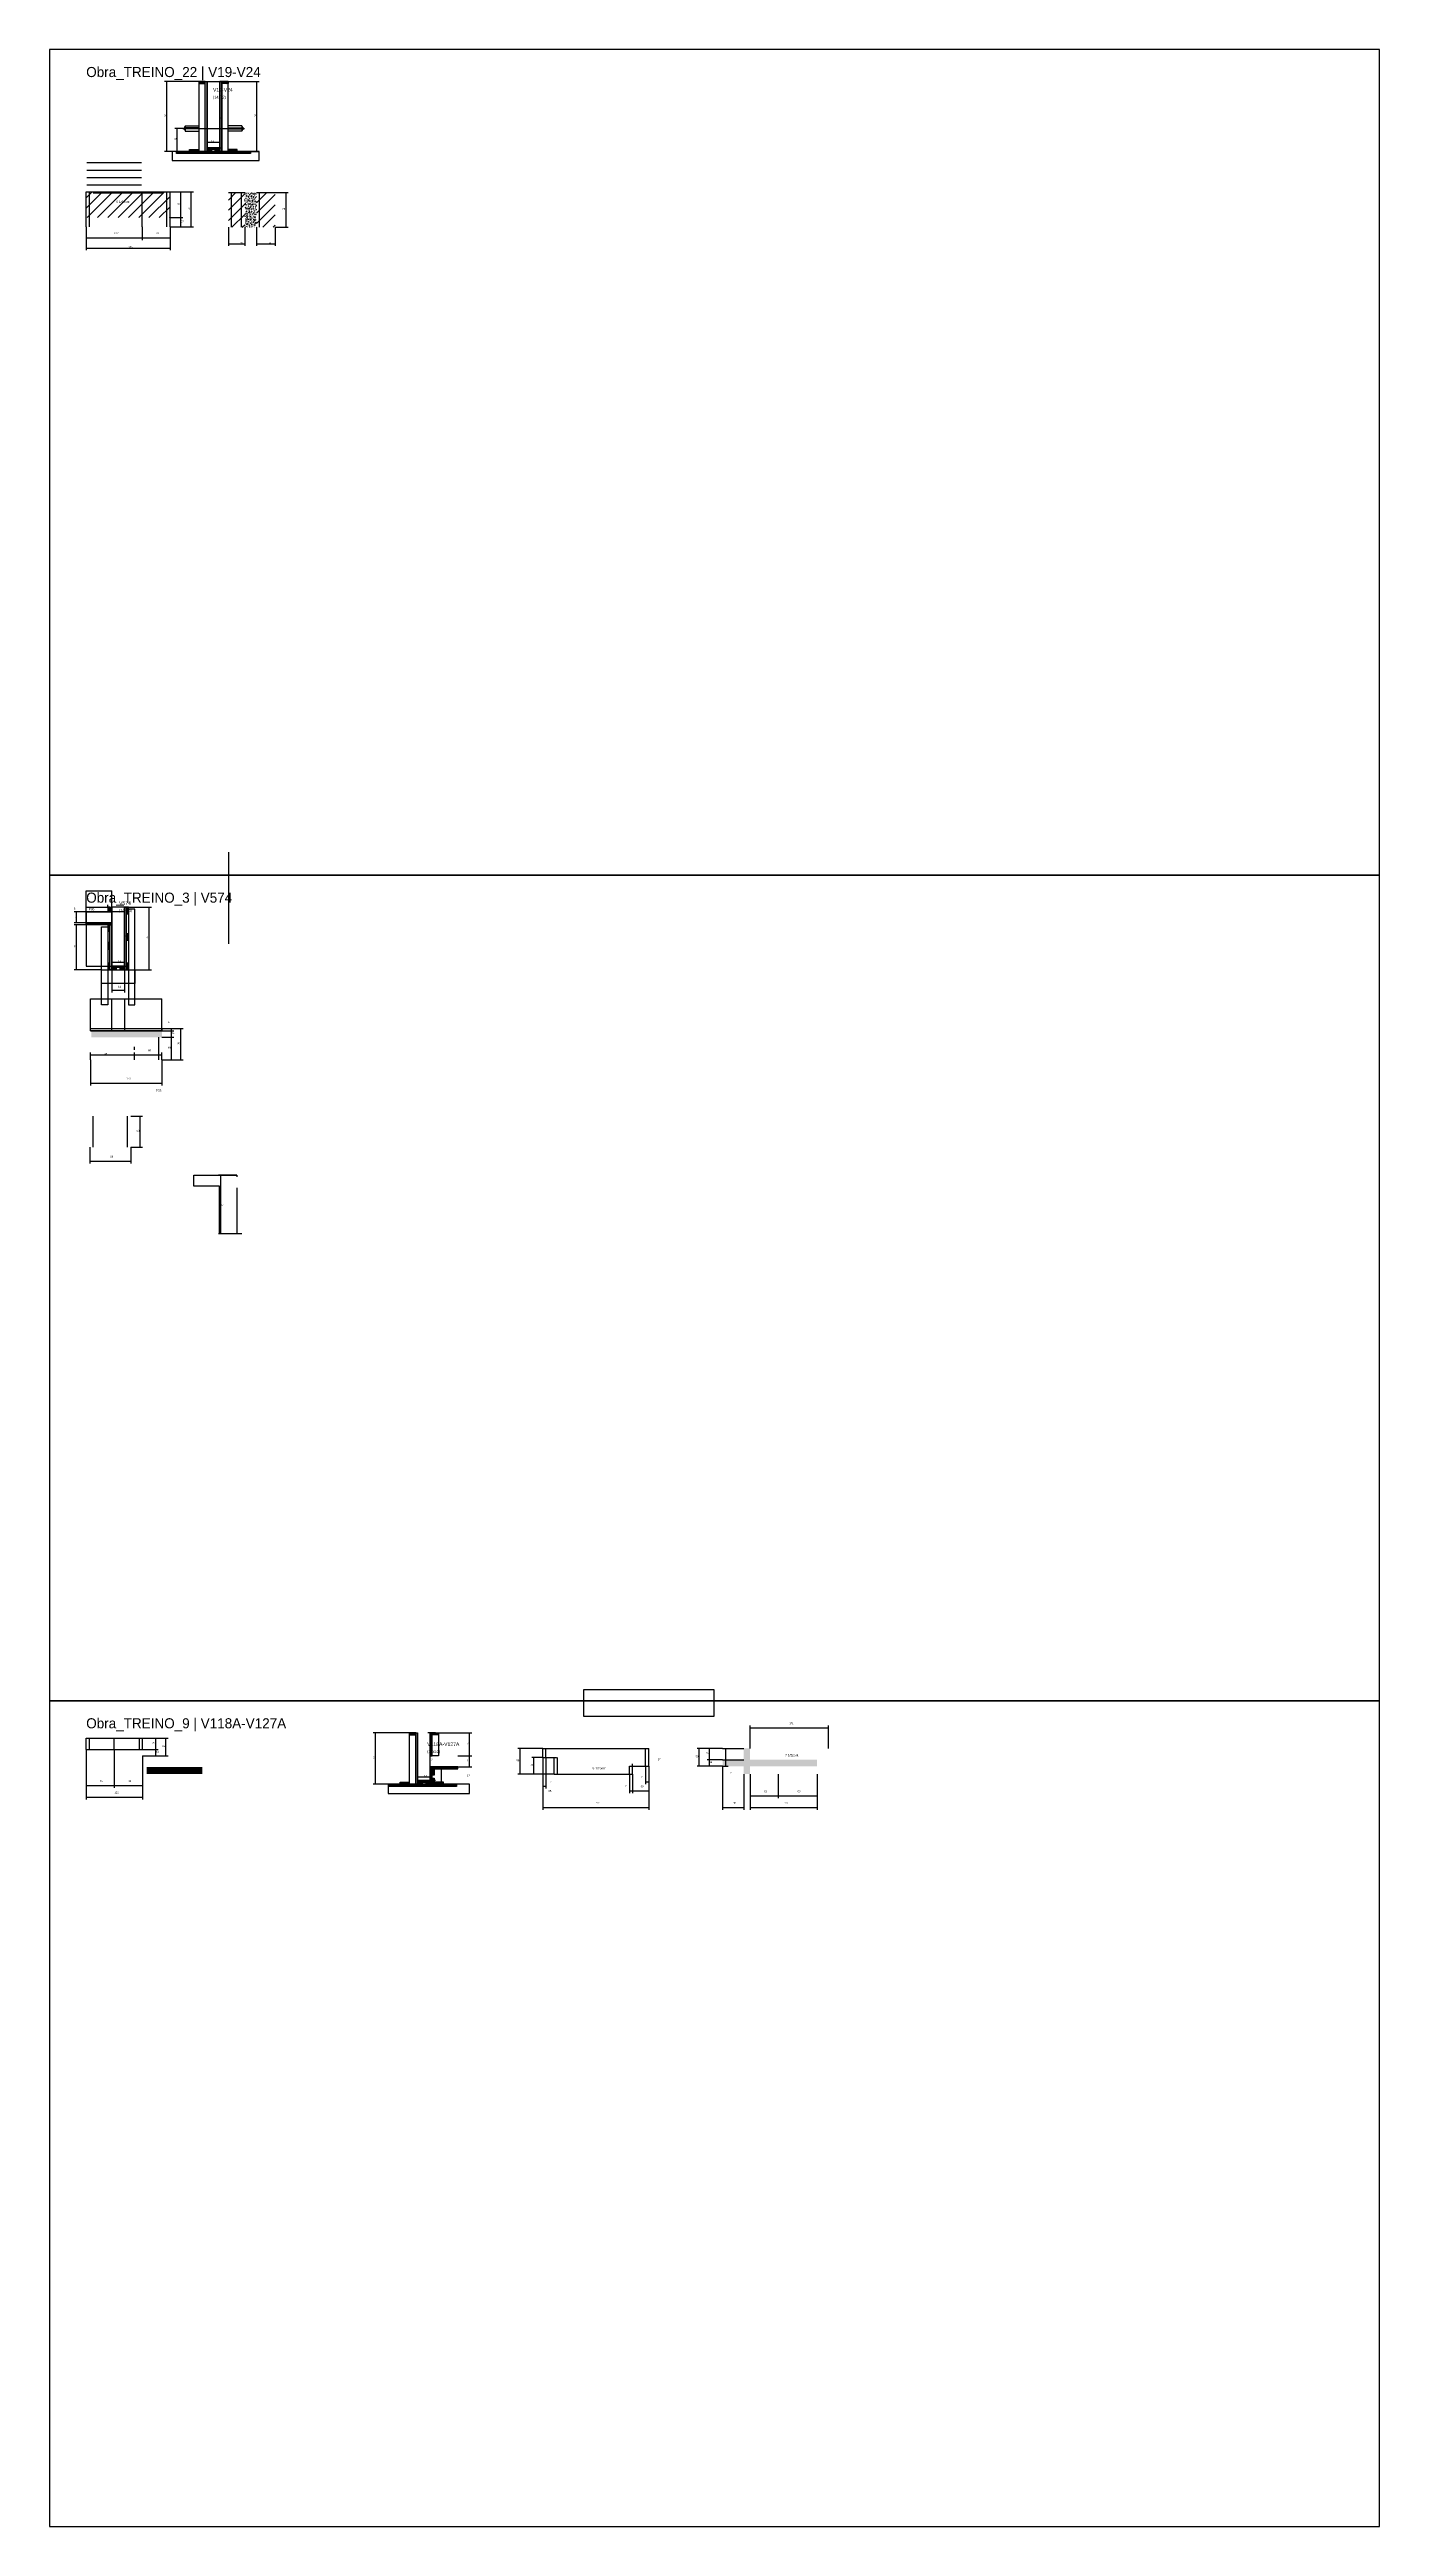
# Model space of a CAD drawing. Header units: metres. Extents: x -41 to 34840, y -36000 to 1848.
# Drawn here: x 20300 to 23200, y -34200 to -28800 of the extents above; entities that cross this region are included whole.
import ezdxf

# ---------------------------------------------------------------- set-up
doc = ezdxf.new("R2010")
doc.units = ezdxf.units.M
for name, color, linetype in [('8', 7, 'Continuous'), ('barrote', 126, 'Continuous'), ('CELL_BORDER', 8, 'Continuous'), ('CONCRETO', 251, 'Continuous'), ('COTA', 4, 'Continuous'), ('Cota Seção (2x)', 4, 'Continuous'), ('Hachura', 253, 'Continuous'), ('LABEL_ID', 3, 'Continuous'), ('Madeira', 126, 'Continuous'), ('NOMENCLATURA', 7, 'Continuous'), ('Painéis', 200, 'Continuous'), ('SARR_2.2x7', 40, 'Continuous'), ('SARR_3.5x7', 81, 'Continuous'), ('SCO-___-LAJ', 4, 'Continuous'), ('TENSOR', 2, 'Continuous'), ('Texto Seção', 7, 'Continuous')]:
    doc.layers.add(name, color=color, linetype=linetype)

msp = doc.modelspace()

# ---------------------------------------------------------------- hatches: boundary and pattern name
at = {"layer": 'COTA'}
h = msp.add_hatch(dxfattribs=at)
h.set_pattern_fill('AR-CONC', scale=0.03)
h.paths.add_polyline_path([(20751.1, -29111.5), (20725.8, -29111.5), (20725.8, -29187.5), (20751.1, -29187.5)])
h = msp.add_hatch(dxfattribs=at)
h.set_pattern_fill('AR-CONC', scale=0.03)
h.paths.add_polyline_path([(20391.2, -30953.4), (20391.2, -30939.4), (20391.2, -30939.4), (20545.2, -30939.4), (20545.2, -30939.4), (20545.2, -30953.4), (20545.2, -30953.4), (20391.2, -30953.4)])
h = msp.add_hatch(dxfattribs=at)
h.set_pattern_fill('AR-CONC', scale=0.03)
h.paths.add_polyline_path([(21827.7, -32528.6), (21827.7, -32503.6), (21813.7, -32503.6), (21813.7, -32528.6), (21767.7, -32528.6), (21767.7, -32542.6), (21813.7, -32542.6), (21813.7, -32559.6), (21827.7, -32559.6), (21827.7, -32542.6), (21973.7, -32542.6), (21973.7, -32528.6)])
at = {"layer": 'Hachura'}
h = msp.add_hatch(dxfattribs=at)
h.set_pattern_fill('ANSI31', scale=0.5)
h.paths.add_polyline_path([(20625.5, -28870), (20625.5, -28874.4), (20625.5, -28874.4), (20639.5, -28874.4), (20639.5, -28874.4), (20639.5, -28870), (20639.5, -28870), (20625.5, -28870)])
h = msp.add_hatch(color=8, dxfattribs=at)
h.dxf.hatch_style = 1
h.paths.add_polyline_path([(20639.5, -28870), (20643.5, -28870), (20643.5, -28870), (20643.5, -29022), (20643.5, -29022), (20639.5, -29022), (20639.5, -29022), (20639.5, -28870)])
h = msp.add_hatch(color=8, dxfattribs=at)
h.dxf.hatch_style = 1
h.paths.add_polyline_path([(20675.5, -28870), (20671.5, -28870), (20671.5, -28870), (20671.5, -29022), (20671.5, -29022), (20675.5, -29022), (20675.5, -29022), (20675.5, -28870)])
h = msp.add_hatch(dxfattribs=at)
h.set_pattern_fill('ANSI31', scale=0.5)
h.paths.add_polyline_path([(20689.5, -28870), (20689.5, -28874.4), (20689.5, -28874.4), (20675.5, -28874.4), (20675.5, -28874.4), (20675.5, -28870), (20675.5, -28870), (20689.5, -28870)])
h = msp.add_hatch(dxfattribs=at)
h.set_pattern_fill('ANSI31', scale=0.5)
h.paths.add_polyline_path([(20605.5, -29022), (20605.5, -29017.6), (20605.5, -29017.6), (20625.5, -29017.6), (20625.5, -29017.6), (20625.5, -29022), (20625.5, -29022), (20605.5, -29022)])
h = msp.add_hatch(color=8, dxfattribs=at)
h.dxf.hatch_style = 1
h.paths.add_polyline_path([(20643.5, -29017.6), (20643.5, -29014), (20643.5, -29014), (20671.5, -29014), (20671.5, -29014), (20671.5, -29017.6), (20671.5, -29017.6), (20643.5, -29017.6)])
h = msp.add_hatch(dxfattribs=at)
h.set_pattern_fill('ANSI31', scale=0.5)
h.paths.add_polyline_path([(20643.5, -29022), (20643.5, -29017.6), (20643.5, -29017.6), (20653.5, -29017.6), (20653.5, -29017.6), (20653.5, -29022), (20653.5, -29022), (20643.5, -29022)])
h = msp.add_hatch(dxfattribs=at)
h.set_pattern_fill('ANSI31', scale=0.5)
h.paths.add_polyline_path([(20661.5, -29022), (20661.5, -29017.6), (20661.5, -29017.6), (20671.5, -29017.6), (20671.5, -29017.6), (20671.5, -29022), (20671.5, -29022), (20661.5, -29022)])
h = msp.add_hatch(dxfattribs=at)
h.set_pattern_fill('ANSI31', scale=0.5)
h.paths.add_polyline_path([(20709.5, -29022), (20709.5, -29017.6), (20709.5, -29017.6), (20689.5, -29017.6), (20689.5, -29017.6), (20689.5, -29022), (20689.5, -29022), (20709.5, -29022)])
h = msp.add_hatch(dxfattribs=at)
h.set_pattern_fill('ANSI31', scale=5)
h.paths.add_polyline_path([(20380, -29166.4), (20502, -29166.4), (20502, -29110.4), (20380, -29110.4)])
h = msp.add_hatch(dxfattribs=at)
h.set_pattern_fill('ANSI31', scale=5)
h.paths.add_polyline_path([(20502, -29166.4), (20562.9, -29166.4), (20562.9, -29110.4), (20502, -29110.4)])
h = msp.add_hatch(dxfattribs=at)
h.set_pattern_fill('ANSI31', scale=5)
h.paths.add_polyline_path([(20725.8, -29111.5), (20689.9, -29111.5), (20689.9, -29187.5), (20725.8, -29187.5)])
h = msp.add_hatch(dxfattribs=at)
h.set_pattern_fill('ANSI31', scale=5)
h.paths.add_polyline_path([(20792, -29111.5), (20751.1, -29111.5), (20751.1, -29187.5), (20792, -29187.5)])
h = msp.add_hatch(dxfattribs=at)
h.set_pattern_fill('ANSI31', scale=0.5)
h.paths.add_polyline_path([(20431.6, -30670), (20427.2, -30670), (20427.2, -30670), (20427.2, -30680), (20427.2, -30680), (20431.6, -30680), (20431.6, -30680), (20431.6, -30670)])
h = msp.add_hatch(color=8, dxfattribs=at)
h.dxf.hatch_style = 1
h.paths.add_polyline_path([(20431.6, -30680), (20435.6, -30680), (20435.6, -30680), (20435.6, -30670), (20435.6, -30670), (20431.6, -30670), (20431.6, -30670), (20431.6, -30680)])
h = msp.add_hatch(color=8, dxfattribs=at)
h.dxf.hatch_style = 1
h.paths.add_polyline_path([(20467.6, -30670), (20463.6, -30670), (20463.6, -30670), (20463.6, -30806), (20463.6, -30806), (20467.6, -30806), (20467.6, -30806), (20467.6, -30670)])
h = msp.add_hatch(dxfattribs=at)
h.set_pattern_fill('ANSI31', scale=0.5)
h.paths.add_polyline_path([(20472, -30670), (20467.6, -30670), (20467.6, -30670), (20467.6, -30684), (20467.6, -30684), (20472, -30684), (20472, -30684), (20472, -30670)])
h = msp.add_hatch(color=8, dxfattribs=at)
h.dxf.hatch_style = 1
h.paths.add_polyline_path([(20380, -30708), (20380, -30704), (20380, -30704), (20435.6, -30704), (20435.6, -30704), (20435.6, -30708), (20435.6, -30708), (20380, -30708)])
h = msp.add_hatch(dxfattribs=at)
h.set_pattern_fill('ANSI31', scale=0.5)
h.paths.add_polyline_path([(20431.6, -30708), (20427.2, -30708), (20427.2, -30708), (20427.2, -30722), (20427.2, -30722), (20431.6, -30722), (20431.6, -30722), (20431.6, -30708)])
h = msp.add_hatch(color=8, dxfattribs=at)
h.dxf.hatch_style = 1
h.paths.add_polyline_path([(20431.6, -30708), (20435.6, -30708), (20435.6, -30708), (20435.6, -30806), (20435.6, -30806), (20431.6, -30806), (20431.6, -30806), (20431.6, -30708)])
h = msp.add_hatch(dxfattribs=at)
h.set_pattern_fill('ANSI31', scale=0.5)
h.paths.add_polyline_path([(20431.6, -30747), (20427.2, -30747), (20427.2, -30747), (20427.2, -30761), (20427.2, -30761), (20431.6, -30761), (20431.6, -30761), (20431.6, -30747)])
h = msp.add_hatch(dxfattribs=at)
h.set_pattern_fill('ANSI31', scale=0.5)
h.paths.add_polyline_path([(20472, -30728), (20467.6, -30728), (20467.6, -30728), (20467.6, -30742), (20467.6, -30742), (20472, -30742), (20472, -30742), (20472, -30728)])
h = msp.add_hatch(dxfattribs=at)
h.set_pattern_fill('ANSI31', scale=0.5)
h.paths.add_polyline_path([(20431.6, -30792), (20427.2, -30792), (20427.2, -30792), (20427.2, -30806), (20427.2, -30806), (20431.6, -30806), (20431.6, -30806), (20431.6, -30792)])
h = msp.add_hatch(color=8, dxfattribs=at)
h.dxf.hatch_style = 1
h.paths.add_polyline_path([(20435.6, -30801.6), (20435.6, -30798), (20435.6, -30798), (20463.6, -30798), (20463.6, -30798), (20463.6, -30801.6), (20463.6, -30801.6), (20435.6, -30801.6)])
h = msp.add_hatch(dxfattribs=at)
h.set_pattern_fill('ANSI31', scale=0.5)
h.paths.add_polyline_path([(20435.6, -30806), (20435.6, -30801.6), (20435.6, -30801.6), (20445.6, -30801.6), (20445.6, -30801.6), (20445.6, -30806), (20445.6, -30806), (20435.6, -30806)])
h = msp.add_hatch(dxfattribs=at)
h.set_pattern_fill('ANSI31', scale=0.5)
h.paths.add_polyline_path([(20463.6, -30806), (20463.6, -30801.6), (20463.6, -30801.6), (20453.6, -30801.6), (20453.6, -30801.6), (20453.6, -30806), (20453.6, -30806), (20463.6, -30806)])
h = msp.add_hatch(dxfattribs=at)
h.set_pattern_fill('ANSI31', scale=0.5)
h.paths.add_polyline_path([(20472, -30792), (20467.6, -30792), (20467.6, -30792), (20467.6, -30806), (20467.6, -30806), (20472, -30806), (20472, -30806), (20472, -30792)])
h = msp.add_hatch(dxfattribs=at)
h.set_pattern_fill('ANSI31', scale=0.5)
h.paths.add_polyline_path([(21098.4, -32474.4), (21098.4, -32470), (21098.4, -32470), (21084.4, -32470), (21084.4, -32470), (21084.4, -32474.4), (21084.4, -32474.4), (21098.4, -32474.4)])
h = msp.add_hatch(color=8, dxfattribs=at)
h.dxf.hatch_style = 1
h.paths.add_polyline_path([(21102.4, -32470), (21098.4, -32470), (21098.4, -32470), (21098.4, -32582), (21098.4, -32582), (21102.4, -32582), (21102.4, -32582), (21102.4, -32470)])
h = msp.add_hatch(color=8, dxfattribs=at)
h.dxf.hatch_style = 1
h.paths.add_polyline_path([(21134.4, -32470), (21130.4, -32470), (21130.4, -32520), (21134.4, -32520)])
h = msp.add_hatch(dxfattribs=at)
h.set_pattern_fill('ANSI31', scale=0.5)
h.paths.add_polyline_path([(21134.4, -32474.4), (21134.4, -32470), (21134.4, -32470), (21148.4, -32470), (21148.4, -32470), (21148.4, -32474.4), (21148.4, -32474.4), (21134.4, -32474.4)])
h = msp.add_hatch(color=8, dxfattribs=at)
h.dxf.hatch_style = 1
h.paths.add_polyline_path([(21190.4, -32548), (21190.4, -32544), (21190.4, -32544), (21130.4, -32544), (21130.4, -32544), (21130.4, -32548), (21130.4, -32548), (21190.4, -32548)])
h = msp.add_hatch(color=8, dxfattribs=at)
h.dxf.hatch_style = 1
h.paths.add_polyline_path([(21134.4, -32548), (21130.4, -32548), (21130.4, -32574), (21130.4, -32582), (21134.4, -32582)])
h = msp.add_hatch(dxfattribs=at)
h.set_pattern_fill('ANSI31', scale=0.5)
h.paths.add_polyline_path([(21138.8, -32562), (21134.4, -32562), (21134.4, -32562), (21134.4, -32548), (21134.4, -32548), (21138.8, -32548), (21138.8, -32548), (21138.8, -32562)])
h = msp.add_hatch(dxfattribs=at)
h.set_pattern_fill('ANSI31', scale=0.5)
h.paths.add_polyline_path([(21064.4, -32582), (21064.4, -32577.6), (21064.4, -32577.6), (21084.4, -32577.6), (21084.4, -32577.6), (21084.4, -32582), (21084.4, -32582), (21064.4, -32582)])
h = msp.add_hatch(color=8, dxfattribs=at)
h.dxf.hatch_style = 1
h.paths.add_polyline_path([(21130.4, -32577.6), (21130.4, -32574), (21130.4, -32574), (21102.4, -32574), (21102.4, -32574), (21102.4, -32577.6), (21102.4, -32577.6), (21130.4, -32577.6)])
h = msp.add_hatch(dxfattribs=at)
h.set_pattern_fill('ANSI31', scale=0.5)
h.paths.add_polyline_path([(21102.4, -32582), (21102.4, -32577.6), (21102.4, -32577.6), (21112.4, -32577.6), (21112.4, -32577.6), (21112.4, -32582), (21112.4, -32582), (21102.4, -32582)])
h = msp.add_hatch(dxfattribs=at)
h.set_pattern_fill('ANSI31', scale=0.5)
h.paths.add_polyline_path([(21130.4, -32582), (21130.4, -32577.6), (21130.4, -32577.6), (21120.4, -32577.6), (21120.4, -32577.6), (21120.4, -32582), (21120.4, -32582), (21130.4, -32582)])
h = msp.add_hatch(dxfattribs=at)
h.set_pattern_fill('ANSI31', scale=0.5)
h.paths.add_polyline_path([(21138.8, -32582.3), (21134.4, -32582.3), (21134.4, -32582.3), (21134.4, -32568.3), (21134.4, -32568.3), (21138.8, -32568.3), (21138.8, -32568.3), (21138.8, -32582.3)])
h = msp.add_hatch(dxfattribs=at)
h.set_pattern_fill('ANSI31', scale=0.5)
h.paths.add_polyline_path([(21158.8, -32582), (21158.8, -32577.6), (21158.8, -32577.6), (21138.8, -32577.6), (21138.8, -32577.6), (21138.8, -32582), (21138.8, -32582), (21158.8, -32582)])

# ---------------------------------------------------------------- linework, layer by layer
for p, q in [((20593.5, -28969), (20593.5, -28975)), ((20595.5, -28969), (20593.5, -28969)), ((20595.5, -28975), (20593.5, -28975)), ((20595.5, -28966), (20595.5, -28978)), ((20595.5, -28966), (20625.5, -28966)), ((20625.5, -28971), (20595.5, -28971)), ((20625.5, -28973), (20595.5, -28973)), ((20595.5, -28978), (20625.5, -28978)), ((20719.5, -28966), (20689.5, -28966)), ((20689.5, -28971), (20719.5, -28971)), ((20689.5, -28973), (20719.5, -28973)), ((20719.5, -28978), (20689.5, -28978)), ((20719.5, -28966), (20719.5, -28978)), ((20721.5, -28969), (20719.5, -28969)), ((20719.5, -28975), (20721.5, -28975)), ((20721.5, -28969), (20721.5, -28975))]:
    msp.add_line(p, q)
at = {"layer": '8'}
msp.add_line((20690.4, -30550), (20690.4, -30749.6), dxfattribs=at)
at = {"layer": 'barrote'}
for points in [[(20567.7, -29042), (20757.2, -29042), (20757.2, -29022), (20567.7, -29022)], [(21038.5, -32602), (21216.1, -32602), (21216.1, -32582), (21038.5, -32582)]]:
    msp.add_lwpolyline(points, close=True, dxfattribs=at)
at = {"layer": 'CELL_BORDER'}
for points in [[(20300, -30600), (23200, -30600), (23200, -28800), (20300, -28800)], [(20300, -32400), (23200, -32400), (23200, -30600), (20300, -30600)], [(20300, -34200), (23200, -34200), (23200, -32400), (20300, -32400)]]:
    msp.add_lwpolyline(points, close=True, dxfattribs=at)
at = {"layer": 'CONCRETO'}
for points in [[(20671.5, -28894), (20671.5, -28876), (20671.5, -29014), (20643.5, -29014), (20643.5, -28894), (20643.5, -28894), (20643.5, -28870), (20671.5, -28870), (20671.5, -28873), (20671.5, -28897)], [(20435.6, -30798), (20467.6, -30798), (20467.6, -30670), (20435.6, -30670)], [(20380, -30798), (20463.6, -30798), (20463.6, -30680), (20380, -30680)]]:
    msp.add_lwpolyline(points, close=True, dxfattribs=at)
for points in [[(20435.6, -30704), (20435.6, -30706), (20435.6, -30706), (20435.6, -30798), (20463.6, -30798), (20463.6, -30670), (20467.6, -30670), (20467.6, -30670), (20435.6, -30670), (20435.6, -30680)], [(20463.6, -30694), (20463.6, -30694), (20463.6, -30726), (20463.6, -30726), (20463.6, -30798), (20435.6, -30798), (20435.6, -30704), (20380, -30704), (20380, -30680), (20435.6, -30680)], [(20708.3, -31281.8), (20708.3, -31283.8), (20708.3, -31283.8), (20708.3, -31381.8), (20670.3, -31381.8), (20670.3, -31277.8), (20614.7, -31277.8), (20614.7, -31253.8), (20708.3, -31253.8), (20708.3, -31257.8)]]:
    msp.add_lwpolyline(points, dxfattribs=at)
at = {"layer": 'COTA'}
for p, q in [((20625.5, -28870), (20550.5, -28870)), ((20555.5, -29022), (20555.5, -28870)), ((20689.5, -28870), (20756.9, -28870)), ((20751.9, -29022), (20751.9, -28870)), ((20590.5, -28972), (20573, -28972)), ((20578, -29022), (20578, -28972)), ((20605.5, -29022), (20550.5, -29022)), ((20590.5, -29022), (20573, -29022)), ((20709.5, -29022), (20756.9, -29022)), ((20562.9, -29110.4), (20591, -29110.4)), ((20563, -29110.4), (20613.8, -29110.4)), ((20586, -29166.4), (20586, -29110.4)), ((20608.8, -29186.4), (20608.8, -29110.4)), ((20792, -29111.5), (20820.7, -29111.5)), ((20815.7, -29187.5), (20815.7, -29111.5)), ((20380, -29186.4), (20380, -29215.4)), ((20380, -29186.4), (20380, -29237.7)), ((20380, -29210.4), (20502, -29210.4)), ((20501.9, -29186.4), (20501.9, -29215.4)), ((20501.9, -29210.4), (20562.9, -29210.4)), ((20502, -29186.4), (20502, -29215.4)), ((20562.9, -29166.4), (20591, -29166.4)), ((20562.9, -29166.4), (20591, -29166.4)), ((20562.9, -29186.4), (20562.9, -29215.4)), ((20562.9, -29186.4), (20562.9, -29237.7)), ((20562.9, -29186.4), (20613.8, -29186.4)), ((20562.9, -29186.4), (20591, -29186.4)), ((20586, -29186.4), (20586, -29166.4)), ((20689.9, -29187.5), (20689.9, -29228.3)), ((20725.8, -29187.5), (20725.8, -29228.3)), ((20751.1, -29187.5), (20751.1, -29228.3)), ((20792, -29187.5), (20792, -29228.3)), ((20792, -29187.5), (20820.7, -29187.5)), ((20380, -29232.7), (20562.9, -29232.7)), ((20689.9, -29223.3), (20725.8, -29223.3)), ((20751.1, -29223.3), (20792, -29223.3)), ((20380, -30680), (20380, -30665)), ((20380, -30670), (20427.2, -30670)), ((20427.2, -30670), (20427.2, -30665)), ((20472, -30670), (20522.3, -30670)), ((20517.3, -30806), (20517.3, -30670)), ((20380, -30680), (20353.7, -30680)), ((20380, -30704), (20353.7, -30704)), ((20417.6, -30708), (20353.7, -30708)), ((20358.7, -30704), (20358.7, -30680)), ((20358.7, -30806), (20358.7, -30708)), ((20413.2, -30806), (20353.7, -30806)), ((20435.6, -30806), (20435.6, -30855.7)), ((20463.6, -30806), (20463.6, -30855.7)), ((20486, -30806), (20522.3, -30806)), ((20435.6, -30850.7), (20463.6, -30850.7)), ((20545.2, -30934.4), (20591.2, -30934.4)), ((20545.2, -30934.4), (20571.3, -30934.4)), ((20545.2, -30939.4), (20571.3, -30939.4)), ((20545.2, -30939.4), (20571.3, -30939.4)), ((20566.3, -30939.4), (20566.3, -30934.4)), ((20566.3, -30953.4), (20566.3, -30939.4)), ((20586.2, -31002.4), (20586.2, -30934.4)), ((20389.2, -31002.4), (20389.2, -30986.8)), ((20389.2, -30991.8), (20485.2, -30991.8)), ((20485.2, -31002.4), (20485.2, -30986.8)), ((20485.2, -31002.4), (20485.2, -30986.8)), ((20485.2, -30991.8), (20545.2, -30991.8)), ((20545.2, -30953.4), (20571.3, -30953.4)), ((20545.2, -30953.4), (20571.3, -30953.4)), ((20545.2, -31002.4), (20545.2, -30986.8)), ((20566.3, -31002.4), (20566.3, -30953.4)), ((20389.2, -31002.4), (20389.2, -31058.3)), ((20545.2, -31002.4), (20545.2, -31058.3)), ((20545.2, -31002.4), (20571.3, -31002.4)), ((20545.2, -31002.4), (20591.2, -31002.4)), ((20389.2, -31053.3), (20545.2, -31053.3)), ((20477, -31125.2), (20503, -31125.2)), ((20498, -31193.2), (20498, -31125.2)), ((20388, -31193.2), (20388, -31228.8)), ((20477, -31193.2), (20477, -31228.8)), ((20477, -31193.2), (20503, -31193.2)), ((20388, -31223.8), (20477, -31223.8)), ((21827.7, -32503.6), (21827.7, -32454)), ((21998.7, -32503.6), (21998.7, -32454)), ((20380, -32506.2), (20380, -32589.9)), ((20380, -32506.2), (20380, -32615.1)), ((20441, -32506.2), (20441, -32589.9)), ((20441, -32506.2), (20441, -32589.9)), ((20503, -32481.2), (20536.8, -32481.2)), ((20503, -32481.2), (20558.7, -32481.2)), ((20503, -32506.2), (20536.8, -32506.2)), ((20503, -32506.2), (20536.8, -32506.2)), ((20531.8, -32506.2), (20531.8, -32481.2)), ((20531.8, -32520.2), (20531.8, -32506.2)), ((20553.7, -32520.2), (20553.7, -32481.2)), ((21084.4, -32470), (21005.9, -32470)), ((21010.9, -32582), (21010.9, -32470)), ((21148.4, -32470), (21220.8, -32470)), ((21215.8, -32520), (21215.8, -32470)), ((21375.5, -32503.6), (21321.2, -32503.6)), ((21326.2, -32559.6), (21326.2, -32503.6)), ((21767.7, -32503.6), (21711.9, -32503.6)), ((21716.9, -32542.6), (21716.9, -32503.6)), ((21767.7, -32503.6), (21733.9, -32503.6)), ((21738.9, -32528.6), (21738.9, -32503.6)), ((21827.7, -32459), (21998.7, -32459)), ((20503, -32520.2), (20503, -32589.9)), ((20503, -32520.2), (20503, -32615.1)), ((20503, -32520.2), (20536.8, -32520.2)), ((20503, -32520.2), (20558.7, -32520.2)), ((21154.4, -32582), (21154.4, -32543)), ((21154.4, -32548), (21190.4, -32548)), ((21190.4, -32520), (21220.8, -32520)), ((21190.4, -32520), (21220.8, -32520)), ((21190.4, -32548), (21190.4, -32543)), ((21190.4, -32544), (21220.8, -32544)), ((21215.8, -32544), (21215.8, -32520)), ((21400.5, -32559.6), (21321.2, -32559.6)), ((21375.5, -32523.6), (21351.4, -32523.6)), ((21400.5, -32559.6), (21351.4, -32559.6)), ((21356.4, -32559.6), (21356.4, -32523.6)), ((21375.5, -32523.6), (21375.5, -32637.5)), ((21375.5, -32523.6), (21375.5, -32590.9)), ((21375.5, -32523.6), (21405.5, -32523.6)), ((21382.5, -32523.6), (21382.5, -32590.9)), ((21400.5, -32559.6), (21400.5, -32523.6)), ((21400.5, -32559.6), (21405.5, -32559.6)), ((21564.5, -32559.6), (21564.5, -32601.3)), ((21571.5, -32559.6), (21571.5, -32537.6)), ((21571.5, -32542.6), (21606.5, -32542.6)), ((21571.5, -32559.6), (21571.5, -32601.3)), ((21571.5, -32559.6), (21571.5, -32601.3)), ((21599.5, -32542.6), (21599.5, -32581.6)), ((21606.5, -32542.6), (21606.5, -32537.6)), ((21606.5, -32542.6), (21606.5, -32637.5)), ((21606.5, -32542.6), (21606.5, -32581.6)), ((21606.5, -32542.6), (21606.5, -32601.3)), ((21767.7, -32542.6), (21711.9, -32542.6)), ((21767.7, -32528.6), (21733.9, -32528.6)), ((21767.7, -32528.6), (21733.9, -32528.6)), ((21767.7, -32542.6), (21733.9, -32542.6)), ((21738.9, -32542.6), (21738.9, -32528.6)), ((21767.7, -32542.6), (21767.7, -32637.5)), ((21767.7, -32542.6), (21779.7, -32542.6)), ((21774.7, -32542.6), (21774.7, -32528.6)), ((21774.7, -32528.6), (21779.7, -32528.6)), ((21813.7, -32559.6), (21813.7, -32637.5)), ((21827.7, -32559.6), (21827.7, -32612.4)), ((21827.7, -32559.6), (21827.7, -32637.5)), ((21888.7, -32559.6), (21888.7, -32612.4)), ((21888.7, -32559.6), (21888.7, -32612.4)), ((21973.7, -32559.6), (21973.7, -32612.4)), ((21973.7, -32559.6), (21973.7, -32637.5)), ((20380, -32584.9), (20441, -32584.9)), ((20380, -32610.1), (20503, -32610.1)), ((20441, -32584.9), (20503, -32584.9)), ((21068.8, -32582), (21005.9, -32582)), ((21375.5, -32585.9), (21382.5, -32585.9)), ((21564.5, -32596.3), (21571.5, -32596.3)), ((21571.5, -32596.3), (21606.5, -32596.3)), ((21599.5, -32576.6), (21606.5, -32576.6)), ((21827.7, -32607.4), (21888.7, -32607.4)), ((21888.7, -32607.4), (21973.7, -32607.4)), ((21375.5, -32632.5), (21606.5, -32632.5)), ((21767.7, -32632.5), (21813.7, -32632.5)), ((21827.7, -32632.5), (21973.7, -32632.5))]:
    msp.add_line(p, q, dxfattribs=at)
at = {"layer": 'Cota Seção (2x)'}
for p, q in [((20643.5, -28870), (20676.5, -28870)), ((20671.5, -29014), (20671.5, -28870)), ((20643.5, -29014), (20643.5, -28997.2)), ((20671.5, -29014), (20671.5, -28997.2)), ((20643.5, -29002.2), (20671.5, -29002.2)), ((20643.5, -29014), (20676.5, -29014)), ((20463.6, -30798), (20463.6, -30670)), ((20463.6, -30670), (20468.6, -30670)), ((20435.6, -30806), (20435.6, -30785)), ((20435.6, -30790), (20463.5, -30790)), ((20463.5, -30806), (20463.5, -30785)), ((20463.6, -30798), (20468.6, -30798)), ((20708.3, -31253.8), (20668.7, -31253.8)), ((20673.7, -31381.8), (20673.7, -31253.8)), ((20719.3, -31381.8), (20668.7, -31381.8)), ((21141.4, -32470), (21124.9, -32470)), ((21129.9, -32574), (21129.9, -32470)), ((21102.4, -32582), (21102.4, -32561)), ((21130.4, -32582), (21130.4, -32561)), ((21102.4, -32566), (21130.4, -32566)), ((21141.4, -32574), (21124.9, -32574))]:
    msp.add_line(p, q, dxfattribs=at)
at = {"layer": 'Madeira'}
for points in [[(20625.5, -28870), (20625.5, -28874.4), (20639.5, -28874.4), (20639.5, -28870)], [(20625.5, -29022), (20639.5, -29022), (20639.5, -28870), (20625.5, -28870)], [(20689.5, -28870), (20689.5, -28874.4), (20675.5, -28874.4), (20675.5, -28870)], [(20689.5, -28870), (20675.5, -28870), (20675.5, -29022), (20689.5, -29022)], [(20567.7, -29042), (20757.2, -29042), (20757.2, -29022), (20567.7, -29022)], [(20605.5, -29022), (20605.5, -29017.6), (20625.5, -29017.6), (20625.5, -29022)], [(20643.5, -29022), (20643.5, -29017.6), (20653.5, -29017.6), (20653.5, -29022)], [(20661.5, -29022), (20661.5, -29017.6), (20671.5, -29017.6), (20671.5, -29022)], [(20709.5, -29022), (20709.5, -29017.6), (20689.5, -29017.6), (20689.5, -29022)], [(20431.6, -30670), (20427.2, -30670), (20427.2, -30680), (20431.6, -30680)], [(20472, -30670), (20467.6, -30670), (20467.6, -30684), (20472, -30684)], [(20431.6, -30708), (20427.2, -30708), (20427.2, -30722), (20431.6, -30722)], [(20431.6, -30747), (20427.2, -30747), (20427.2, -30761), (20431.6, -30761)], [(20472, -30728), (20467.6, -30728), (20467.6, -30742), (20472, -30742)], [(20431.6, -30792), (20427.2, -30792), (20427.2, -30806), (20431.6, -30806)], [(20435.6, -30806), (20435.6, -30801.6), (20445.6, -30801.6), (20445.6, -30806)], [(20463.6, -30806), (20463.6, -30801.6), (20453.6, -30801.6), (20453.6, -30806)], [(20472, -30792), (20467.6, -30792), (20467.6, -30806), (20472, -30806)], [(21098.4, -32474.4), (21098.4, -32470), (21084.4, -32470), (21084.4, -32474.4)], [(21098.4, -32470), (21084.4, -32470), (21084.4, -32582), (21098.4, -32582)], [(21134.4, -32474.4), (21134.4, -32470), (21148.4, -32470), (21148.4, -32474.4)], [(21134.4, -32470), (21148.4, -32470), (21148.4, -32520), (21134.4, -32520)], [(21138.8, -32562), (21134.4, -32562), (21134.4, -32548), (21138.8, -32548)], [(21038.5, -32602), (21216.1, -32602), (21216.1, -32582), (21038.5, -32582)], [(21064.4, -32582), (21064.4, -32577.6), (21084.4, -32577.6), (21084.4, -32582)], [(21102.4, -32582), (21102.4, -32577.6), (21112.4, -32577.6), (21112.4, -32582)], [(21130.4, -32582), (21130.4, -32577.6), (21120.4, -32577.6), (21120.4, -32582)], [(21138.8, -32582.3), (21134.4, -32582.3), (21134.4, -32568.3), (21138.8, -32568.3)], [(21158.8, -32582), (21158.8, -32577.6), (21138.8, -32577.6), (21138.8, -32582)]]:
    msp.add_lwpolyline(points, close=True, dxfattribs=at)
at = {"layer": 'NOMENCLATURA'}
msp.add_lwpolyline([(21465.4, -32375.4), (21748.6, -32375.4), (21748.6, -32434.2), (21465.4, -32434.2)], close=True, dxfattribs=at)
at = {"layer": 'Painéis'}
for p, q in [((20643.5, -29014), (20671.5, -29014)), ((20380, -29110.4), (20562.9, -29110.4)), ((20380, -29186.4), (20380, -29110.4)), ((20502, -29186.4), (20502, -29110.4)), ((20562.9, -29186.4), (20562.9, -29110.4)), ((20689.9, -29111.5), (20725.8, -29111.5)), ((20751.1, -29111.5), (20792, -29111.5)), ((20380, -30634), (20436, -30634)), ((20380, -30704), (20380, -30634)), ((20436, -30704), (20436, -30634)), ((20463.6, -30806), (20463.6, -30670)), ((20380, -30704), (20435.6, -30704)), ((20380, -30708), (20380, -30704)), ((20380, -30704), (20436, -30704)), ((20435.6, -30708), (20435.6, -30704)), ((20435.6, -30806), (20435.6, -30708)), ((20435.6, -30806), (20435.6, -30708)), ((20435.6, -30798), (20463.6, -30798)), ((20435.6, -30801.6), (20435.6, -30798)), ((20463.6, -30801.6), (20463.6, -30798)), ((20389.2, -30869.4), (20436, -30869.4)), ((20389.2, -30939.4), (20389.2, -30869.4)), ((20436, -30939.4), (20436, -30869.4)), ((20436, -30869.4), (20464, -30869.4)), ((20436, -30939.4), (20436, -30869.4)), ((20464, -30939.4), (20464, -30869.4)), ((20464, -30869.4), (20545, -30869.4)), ((20464, -30939.4), (20464, -30869.4)), ((20545, -30939.4), (20545, -30869.4)), ((20389.2, -30934.4), (20545.2, -30934.4)), ((20389.2, -30939.4), (20545.2, -30939.4)), ((20389.2, -30939.4), (20436, -30939.4)), ((20436, -30939.4), (20464, -30939.4)), ((20464, -30939.4), (20545, -30939.4)), ((20545.2, -30939.4), (20545.2, -30934.4)), ((20380, -32481.2), (20503, -32481.2)), ((20380, -32506.2), (20380, -32481.2)), ((20380, -32506.2), (20503, -32506.2)), ((20441, -32506.2), (20441, -32481.2)), ((20503, -32506.2), (20503, -32481.2)), ((21102.4, -32582), (21102.4, -32470)), ((21130.4, -32520), (21130.4, -32470)), ((21375.5, -32503.6), (21606.5, -32503.6)), ((21375.5, -32523.6), (21375.5, -32503.6)), ((21606.5, -32542.6), (21606.5, -32503.6)), ((21767.7, -32503.6), (21813.7, -32503.6)), ((21130.4, -32544), (21190.4, -32544)), ((21130.4, -32548), (21130.4, -32544)), ((21130.4, -32582), (21130.4, -32548)), ((21190.4, -32548), (21190.4, -32544)), ((21375.5, -32523.6), (21400.5, -32523.6)), ((21400.5, -32559.6), (21400.5, -32523.6)), ((21400.5, -32559.6), (21571.5, -32559.6)), ((21571.5, -32542.6), (21606.5, -32542.6)), ((21571.5, -32559.6), (21571.5, -32542.6)), ((21767.7, -32528.6), (21813.7, -32528.6)), ((21102.4, -32574), (21130.4, -32574)), ((21102.4, -32577.6), (21102.4, -32574)), ((21130.4, -32577.6), (21130.4, -32574))]:
    msp.add_line(p, q, dxfattribs=at)
for points in [[(20639.5, -28870), (20643.5, -28870), (20643.5, -29022), (20639.5, -29022)], [(20675.5, -28870), (20671.5, -28870), (20671.5, -29022), (20675.5, -29022)], [(20643.5, -29017.6), (20643.5, -29014), (20671.5, -29014), (20671.5, -29017.6)], [(20431.6, -30670), (20435.6, -30670), (20435.6, -30680), (20431.6, -30680)], [(20467.6, -30670), (20463.6, -30670), (20463.6, -30806), (20467.6, -30806)], [(20380, -30708), (20380, -30704), (20435.6, -30704), (20435.6, -30708)], [(20431.6, -30708), (20435.6, -30708), (20435.6, -30806), (20431.6, -30806)], [(20435.6, -30801.6), (20435.6, -30798), (20463.6, -30798), (20463.6, -30801.6)], [(20389.2, -30934.4), (20545.2, -30934.4), (20545.2, -30939.4), (20389.2, -30939.4)], [(21098.4, -32470), (21102.4, -32470), (21102.4, -32582), (21098.4, -32582)], [(21134.4, -32470), (21130.4, -32470), (21130.4, -32520), (21134.4, -32520)], [(21190.4, -32548), (21190.4, -32544), (21130.4, -32544), (21130.4, -32548)], [(21134.4, -32548), (21130.4, -32548), (21130.4, -32582), (21134.4, -32582)], [(21130.4, -32577.6), (21130.4, -32574), (21102.4, -32574), (21102.4, -32577.6)]]:
    msp.add_lwpolyline(points, close=True, dxfattribs=at)
at = {"layer": 'SARR_2.2x7'}
for p, q in [((20381, -29046.5), (20500.8, -29046.5)), ((20381, -29062.8), (20500.8, -29062.8)), ((20381, -29079), (20500.8, -29079)), ((20381, -29095.2), (20500.8, -29095.2)), ((20387, -29166.4), (20387, -29110.4)), ((20395, -29112.6), (20502, -29112.6)), ((20502, -29112.6), (20547.9, -29112.6)), ((20555.9, -29166.4), (20555.9, -29110.4)), ((20696.9, -29187.5), (20696.9, -29111.5)), ((20718.8, -29187.5), (20718.8, -29111.5)), ((20758.1, -29187.5), (20758.1, -29111.5)), ((20387, -29186.4), (20387, -29166.4)), ((20555.9, -29186.4), (20555.9, -29166.4)), ((20485.2, -30980.9), (20485.2, -30973.9)), ((20485.2, -31002.4), (20485.2, -30995.4)), ((20538.2, -31002.4), (20538.2, -30953.4)), ((20395, -31193.2), (20395, -31125.2)), ((20470, -31193.2), (20470, -31125.2)), ((20387, -32506.2), (20387, -32481.2)), ((20496, -32506.2), (20496, -32481.2)), ((21382.5, -32523.6), (21382.5, -32503.6)), ((21599.5, -32542.6), (21599.5, -32505.8)), ((21774.7, -32528.6), (21774.7, -32503.6)), ((20512, -32545.7), (20633, -32545.7)), ((20512, -32547.5), (20633, -32547.5)), ((20512, -32549.2), (20633, -32549.2)), ((20512, -32550.9), (20633, -32550.9)), ((20512, -32552.7), (20633, -32552.7)), ((20512, -32554.4), (20633, -32554.4)), ((20512, -32556.1), (20633, -32556.1)), ((20512, -32557.9), (20633, -32557.9)), ((21407.5, -32559.6), (21407.5, -32523.6)), ((21564.5, -32559.6), (21564.5, -32542.6)), ((21564.5, -32542.6), (21571.5, -32542.6))]:
    msp.add_line(p, q, dxfattribs=at)
at = {"layer": 'SARR_3.5x7'}
for points in [[(20413.2, -30712.8), (20427.2, -30712.8), (20427.2, -30882.5), (20413.2, -30882.5)], [(20486, -30673.9), (20472, -30673.9), (20472, -30882.5), (20486, -30882.5)], [(20413.2, -30806), (20486, -30806), (20486, -30836.1), (20413.2, -30836.1)]]:
    msp.add_lwpolyline(points, close=True, dxfattribs=at)
at = {"layer": 'SCO-___-LAJ'}
for points in [[(20576.7, -29023.4), (20738.4, -29023.4), (20738.4, -29026.6), (20576.7, -29026.6)], [(21039.9, -32583.3), (21187.6, -32583.3), (21187.6, -32586.5), (21039.9, -32586.5)]]:
    msp.add_lwpolyline(points, close=True, dxfattribs=at)
at = {"layer": 'TENSOR'}
msp.add_line((20590.5, -28972), (20724.8, -28972), dxfattribs=at)

# ---------------------------------------------------------------- texts
at = {"layer": 'COTA'}
for s, p in [('76', (20550, -28946)), ('76', (20746.4, -28946)), ('25', (20572.5, -28997)), ('56', (20577.9, -29138.4)), ('76', (20600.7, -29148.4)), ('76', (20807.6, -29149.5)), ('122', (20441, -29202.4)), ('61', (20532.4, -29202.3)), ('20', (20586, -29176.4)), ('183', (20472, -29232.7)), ('36', (20715.3, -29223.3)), ('41', (20779, -29223.3)), ('5', (20353.2, -30675)), ('12', (20353.2, -30692)), ('49', (20353.2, -30757)), ('68', (20511.8, -30738)), ('14', (20449.6, -30845.2)), ('5', (20558.2, -30922.3)), ('96', (20419.7, -30991.8)), ('60', (20515.2, -30983.7)), ('49', (20558.2, -30977.9)), ('14', (20566.3, -30946.4)), ('68', (20578.1, -30968.4)), ('156', (20467.2, -31045.2)), ('68', (20489.9, -31159.2)), ('89', (20432.5, -31215.7)), ('171', (21913.2, -32451)), ('25', (20523.8, -32493.7)), ('39', (20545.7, -32500.7)), ('25', (21210.3, -32495)), ('14', (20531.8, -32513.2)), ('56', (21005.4, -32526)), ('12', (21210.3, -32532)), ('17', (21210.3, -32565)), ('56', (21318.2, -32531.6)), ('36', (21348.4, -32541.6)), ('17', (21626.1, -32529.4)), ('39', (21708.9, -32523.1)), ('25', (21730.9, -32516.1)), ('14', (21738.9, -32535.6)), ('7', (21784, -32559.5)), ('61', (20410.5, -32576.9)), ('123', (20441.5, -32602.1)), ('62', (20472, -32576.9)), ('25', (21388, -32598.6)), ('7', (21391.8, -32577.9)), ('7', (21555.1, -32588.3)), ('35', (21589, -32588.3)), ('7', (21590.1, -32568.6)), ('61', (21858.2, -32599.4)), ('85', (21931.2, -32599.4)), ('231', (21491, -32624.5)), ('46', (21790.7, -32624.5)), ('146', (21900.7, -32624.5))]:
    msp.add_text(s, height=4, dxfattribs=at).set_placement(p)
at = {"layer": 'Cota Seção (2x)'}
for s, p in [('72', (20671.5, -28952.8)), ('14', (20652.5, -29002.2)), ('64', (20463.6, -30734)), ('14', (20449.6, -30790)), ('64', (20673.7, -31322.3)), ('14', (21116.7, -32566)), ('52', (21129.9, -32529.9))]:
    msp.add_text(s, height=4, dxfattribs=at).set_placement(p)
at = {"layer": 'LABEL_ID'}
for s, p in [('Obra_TREINO_22 | V19-V24', (20380, -28860)), ('Obra_TREINO_3 | V574', (20380, -30660)), ('Obra_TREINO_9 | V118A-V127A', (20380, -32460))]:
    msp.add_text(s, height=22, dxfattribs=at).set_placement(p)
at = {"layer": 'NOMENCLATURA'}
for s, p in [('5 1/2pont', (20445.5, -29134.4)), ('P35', (20385.5, -30676.5)), ('P35', (20531.7, -31072.1)), ('8 1/2pont', (21484.2, -32549.6)), ('7 1/2pont', (21904.1, -32520.9))]:
    msp.add_text(s, height=5, dxfattribs=at).set_placement(p)
at = {"layer": 'Texto Seção'}
for s, height, p in [('V19-V24', 8, (20656.5, -28891.8)), ('(14x72)', 6, (20656.5, -28906.8)), ('V574', 8, (20451.6, -30665)), ('(14x64)', 6, (20451.6, -30680)), ('V118A-V127A', 8, (21123.6, -32498.6)), ('(14x52)', 6, (21123.6, -32513.6))]:
    msp.add_text(s, height=height, dxfattribs=at).set_placement(p)

doc.saveas('drawing.dxf')
